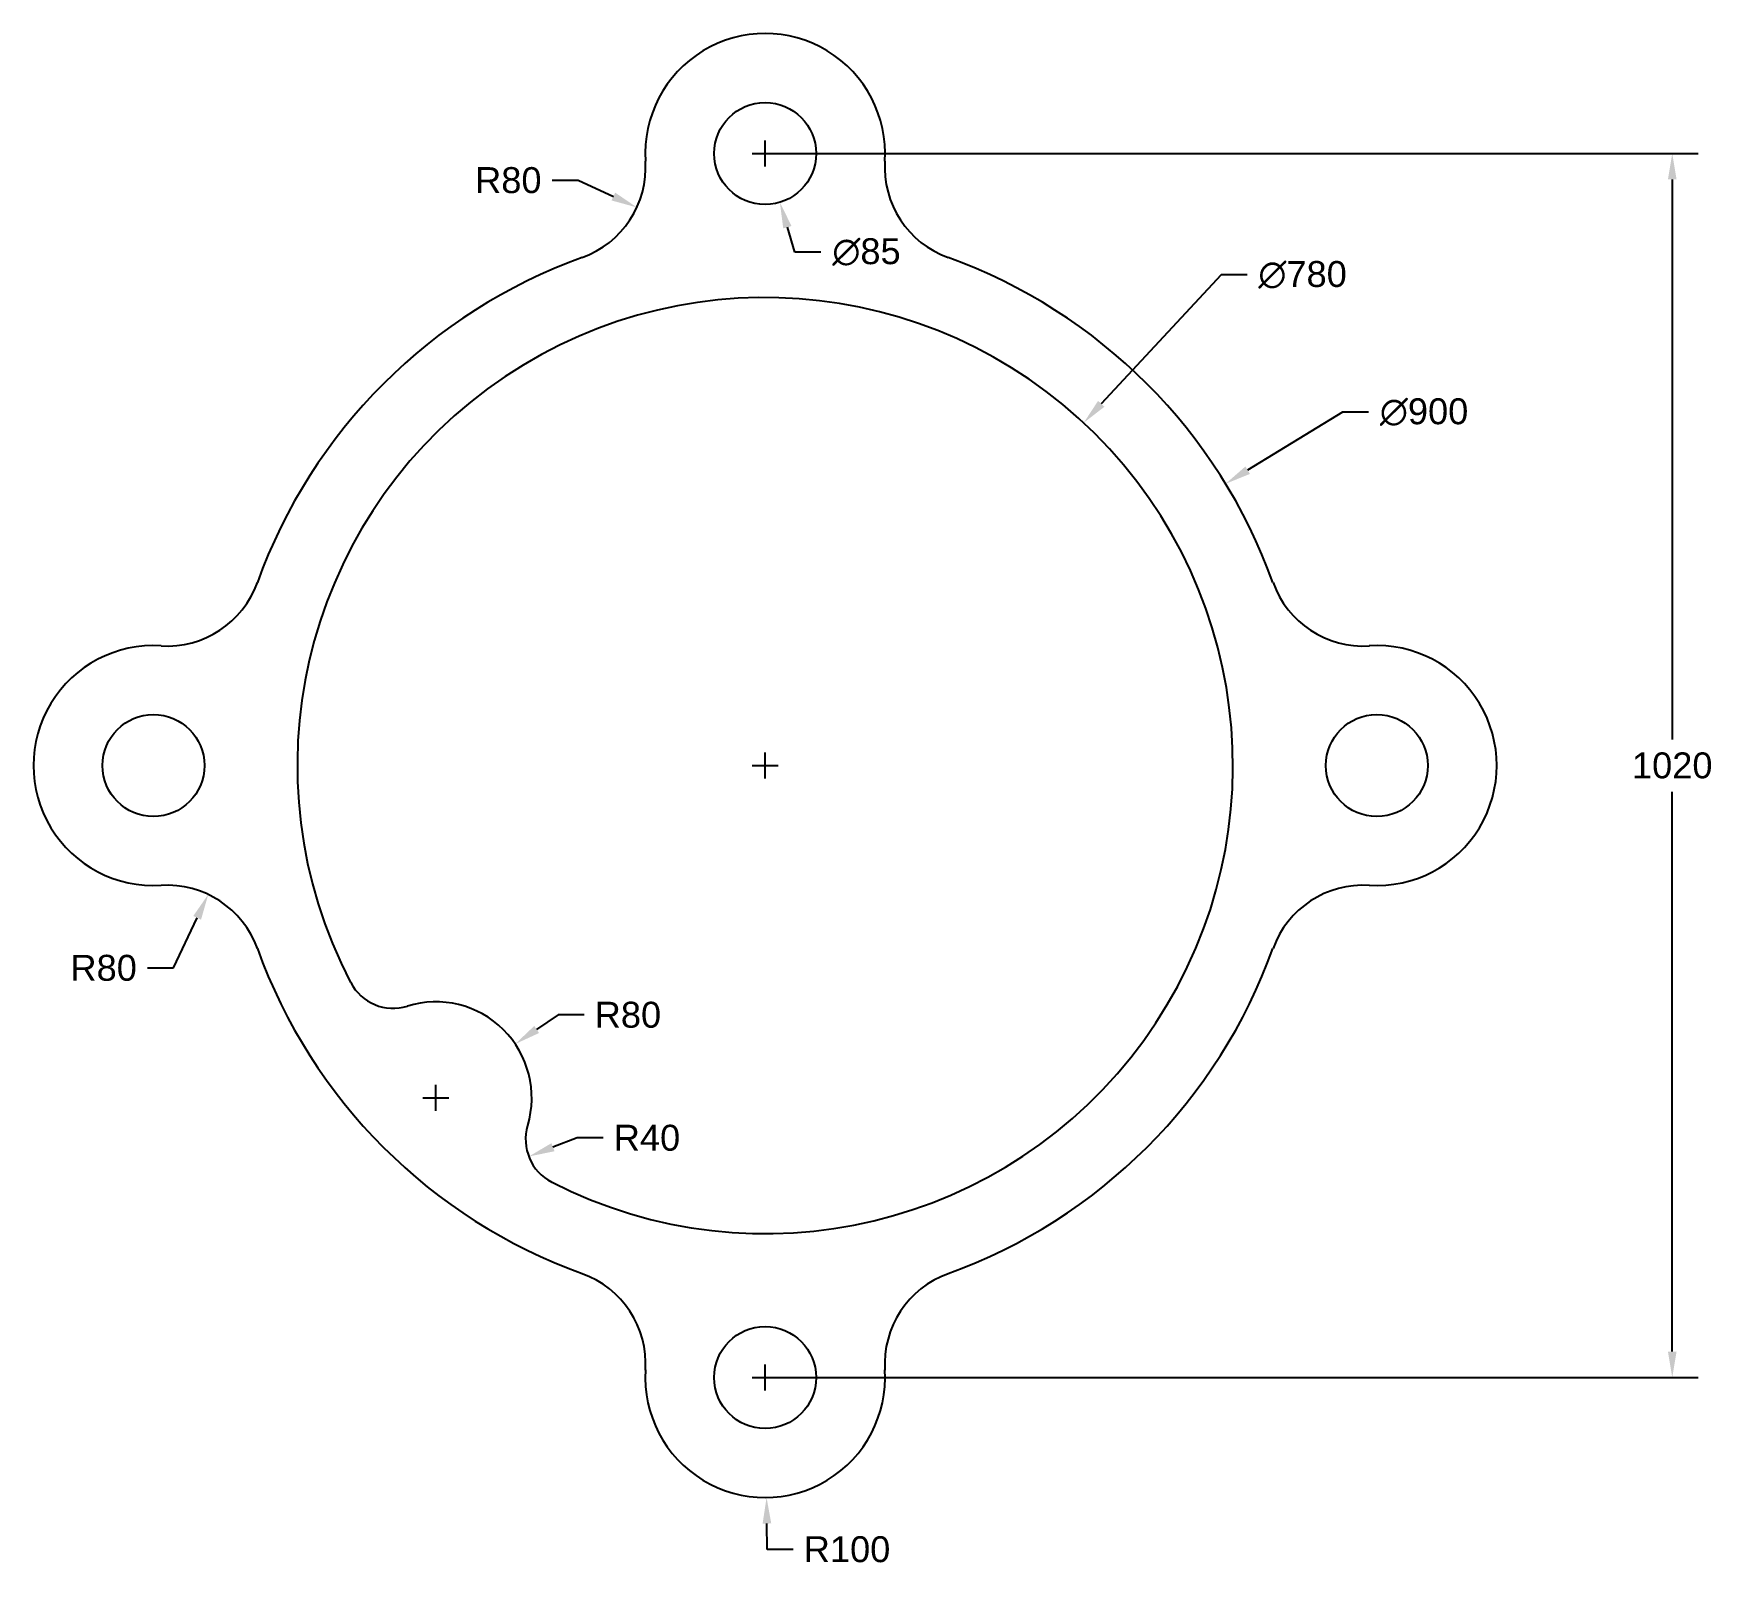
# Model space of a CAD drawing. Header units: millimetres. Extents: x -642 to 10240, y -4341 to 2988.
# Drawn here: x 7039 to 8438, y -1511 to -233 of the extents above; entities that cross this region are included whole.
import ezdxf

# ---------------------------------------------------------------- set-up
doc = ezdxf.new("R2010")
doc.units = ezdxf.units.MM
doc.styles.get("Standard").update_dxf_attribs({"font": 'arial.ttf'})
doc.dimstyles.get("Standard").update_dxf_attribs({"dimscale": 120, "dimtxt": 0.18, "dimasz": 0.18, "dimexe": 0.18, "dimexo": 0.0625, "dimgap": 0.09, "dimtad": 0, "dimtih": 1, "dimtoh": 1, "dimdec": 0, "dimzin": 0, "dimdsep": 46, "dimtxsty": 'Standard', "dimcen": 0.09, "dimadec": 0, "dimazin": 0, "dimtfac": 1, "dimtdec": 0, "dimtofl": 0, "dimtmove": 0, "dimatfit": 3, "dimfxl": 1, "dimtolj": 1, "dimtzin": 0, "dimarcsym": 0})

msp = doc.modelspace()

# ---------------------------------------------------------------- blocks, each defined once
blk = doc.blocks.new('*D124')
at = {"color": 0, "lineweight": -2, "transparency": 16777216}
for p, q in [((8028.9, -434.4), (7929, -541.9)), ((8050.5, -434.4), (8028.9, -434.4)), ((7648.7, -854.1), (7648.7, -832.5)), ((7637.9, -843.3), (7659.5, -843.3))]:
    blk.add_line(p, q, dxfattribs=at)
at = {"color": 0, "transparency": 16777216}
blk.add_solid([(7926.3, -539.4), (7931.6, -544.3), (7914.3, -557.7)], dxfattribs=at)
at = {"layer": 'Defpoints', "color": 0, "transparency": 16777216}
for p in [(7914.3, -557.7), (7383.2, -1129)]:
    blk.add_point(p, dxfattribs=at)
at = {"color": 0, "transparency": 16777216, "insert": (8096.8, -434.4), "char_height": 21.6, "attachment_point": 5}
blk.add_mtext('\\A1;∅780', dxfattribs=at)
blk = doc.blocks.new('*D125')
at = {"color": 0, "lineweight": -2, "transparency": 16777216}
for p, q in [((8130.1, -548.8), (8051, -597.2)), ((8151.7, -548.8), (8130.1, -548.8)), ((7648.7, -854.1), (7648.7, -832.5)), ((7637.9, -843.3), (7659.5, -843.3))]:
    blk.add_line(p, q, dxfattribs=at)
at = {"color": 0, "transparency": 16777216}
blk.add_solid([(8049.1, -594.1), (8052.9, -600.3), (8032.6, -608.5)], dxfattribs=at)
at = {"layer": 'Defpoints', "color": 0, "transparency": 16777216}
for p in [(8032.6, -608.5), (7264.9, -1078.2)]:
    blk.add_point(p, dxfattribs=at)
at = {"color": 0, "transparency": 16777216, "insert": (8198.1, -548.8), "char_height": 21.6, "attachment_point": 5}
blk.add_mtext('\\A1;∅900', dxfattribs=at)
blk = doc.blocks.new('*D126')
at = {"color": 0, "lineweight": -2, "transparency": 16777216}
for p, q in [((7656.2, -333.3), (8426.6, -333.3)), ((8405, -354.9), (8405, -821.5)), ((8405, -1331.7), (8405, -865.2)), ((7656.2, -1353.3), (8426.6, -1353.3))]:
    blk.add_line(p, q, dxfattribs=at)
at = {"color": 0, "transparency": 16777216}
for points in [[(8401.4, -354.9), (8408.6, -354.9), (8405, -333.3)], [(8401.4, -1331.7), (8408.6, -1331.7), (8405, -1353.3)]]:
    blk.add_solid(points, dxfattribs=at)
at = {"layer": 'Defpoints', "color": 0, "transparency": 16777216}
for p in [(7648.7, -333.3), (7648.7, -1353.3), (8405, -1353.3)]:
    blk.add_point(p, dxfattribs=at)
at = {"color": 0, "transparency": 16777216, "insert": (8405, -843.3), "char_height": 21.6, "attachment_point": 5}
blk.add_mtext('\\A1;1020', dxfattribs=at)
blk = doc.blocks.new('*D127')
at = {"color": 0, "lineweight": -2, "transparency": 16777216}
for p, q in [((7155.3, -1012), (7175.1, -970.2)), ((7133.7, -1012), (7155.3, -1012))]:
    blk.add_line(p, q, dxfattribs=at)
at = {"color": 0, "transparency": 16777216}
blk.add_solid([(7171.9, -968.7), (7178.4, -971.7), (7184.4, -950.7)], dxfattribs=at)
at = {"layer": 'Defpoints', "color": 0, "transparency": 16777216}
for p in [(7184.4, -950.7), (7150.1, -1023)]:
    blk.add_point(p, dxfattribs=at)
at = {"color": 0, "transparency": 16777216, "insert": (7097.2, -1012), "char_height": 21.6, "attachment_point": 5}
blk.add_mtext('\\A1;R80', dxfattribs=at)
blk = doc.blocks.new('*D128')
at = {"color": 0, "lineweight": -2, "transparency": 16777216}
for p, q in [((7492, -1153.6), (7471.8, -1161.4)), ((7513.6, -1153.6), (7492, -1153.6))]:
    blk.add_line(p, q, dxfattribs=at)
at = {"color": 0, "transparency": 16777216}
blk.add_solid([(7470.5, -1158), (7473.1, -1164.7), (7451.7, -1169.1)], dxfattribs=at)
at = {"layer": 'Defpoints', "color": 0, "transparency": 16777216}
for p in [(7489, -1154.8), (7451.7, -1169.1)]:
    blk.add_point(p, dxfattribs=at)
at = {"color": 0, "transparency": 16777216, "insert": (7550.2, -1153.6), "char_height": 21.6, "attachment_point": 5}
blk.add_mtext('\\A1;R40', dxfattribs=at)
blk = doc.blocks.new('*D129')
at = {"color": 0, "lineweight": -2, "transparency": 16777216}
for p, q in [((7476.1, -1051.1), (7458.2, -1063.2)), ((7497.7, -1051.1), (7476.1, -1051.1)), ((7374.1, -1131), (7374.1, -1109.4)), ((7363.3, -1120.2), (7384.9, -1120.2))]:
    blk.add_line(p, q, dxfattribs=at)
at = {"color": 0, "transparency": 16777216}
blk.add_solid([(7456.2, -1060.3), (7460.2, -1066.2), (7440.3, -1075.4)], dxfattribs=at)
at = {"layer": 'Defpoints', "color": 0, "transparency": 16777216}
for p in [(7440.3, -1075.4), (7374.1, -1120.2)]:
    blk.add_point(p, dxfattribs=at)
at = {"color": 0, "transparency": 16777216, "insert": (7534.3, -1051.1), "char_height": 21.6, "attachment_point": 5}
blk.add_mtext('\\A1;R80', dxfattribs=at)
blk = doc.blocks.new('*D130')
at = {"color": 0, "lineweight": -2, "transparency": 16777216}
for p, q in [((7648.7, -1364.1), (7648.7, -1342.5)), ((7637.9, -1353.3), (7659.5, -1353.3)), ((7650.5, -1496.5), (7650.2, -1474.9)), ((7672.1, -1496.5), (7650.5, -1496.5))]:
    blk.add_line(p, q, dxfattribs=at)
at = {"color": 0, "transparency": 16777216}
blk.add_solid([(7653.8, -1474.9), (7646.6, -1475), (7649.9, -1453.3)], dxfattribs=at)
at = {"layer": 'Defpoints', "color": 0, "transparency": 16777216}
for p in [(7648.7, -1353.3), (7649.9, -1453.3)]:
    blk.add_point(p, dxfattribs=at)
at = {"color": 0, "transparency": 16777216, "insert": (7717, -1496.5), "char_height": 21.6, "attachment_point": 5}
blk.add_mtext('\\A1;R100', dxfattribs=at)
blk = doc.blocks.new('*D131')
at = {"color": 0, "lineweight": -2, "transparency": 16777216}
for p, q in [((7471.2, -355.6), (7492.8, -355.6)), ((7492.8, -355.6), (7522.2, -369.1))]:
    blk.add_line(p, q, dxfattribs=at)
at = {"color": 0, "transparency": 16777216}
blk.add_solid([(7523.7, -365.9), (7520.6, -372.4), (7541.8, -378.2)], dxfattribs=at)
at = {"layer": 'Defpoints', "color": 0, "transparency": 16777216}
for p in [(7469.1, -344.7), (7541.8, -378.2)]:
    blk.add_point(p, dxfattribs=at)
at = {"color": 0, "transparency": 16777216, "insert": (7434.6, -355.6), "char_height": 21.6, "attachment_point": 5}
blk.add_mtext('\\A1;R80', dxfattribs=at)
blk = doc.blocks.new('*D132')
at = {"color": 0, "lineweight": -2, "transparency": 16777216}
for p, q in [((7637.9, -333.3), (7659.5, -333.3)), ((7648.7, -344.1), (7648.7, -322.5)), ((7673.5, -415.4), (7667.3, -394.7)), ((7695.1, -415.4), (7673.5, -415.4))]:
    blk.add_line(p, q, dxfattribs=at)
at = {"color": 0, "transparency": 16777216}
blk.add_solid([(7670.7, -393.7), (7663.8, -395.7), (7661, -374)], dxfattribs=at)
at = {"layer": 'Defpoints', "color": 0, "transparency": 16777216}
for p in [(7636.5, -292.6), (7661, -374)]:
    blk.add_point(p, dxfattribs=at)
at = {"color": 0, "transparency": 16777216, "insert": (7733.2, -415.4), "char_height": 21.6, "attachment_point": 5}
blk.add_mtext('\\A1;∅85', dxfattribs=at)

# ---------------------------------------------------------------- dimensions: what is measured, and where the dimension line sits
dim = msp.add_diameter_dim_2p(p1=(7636.5, -292.6), p2=(7661, -374), dimstyle='Standard')
dim.commit()
dim.dimension.update_dxf_attribs({"geometry": '*D132', "text_midpoint": (7733.2, -415.4)})
dim = msp.add_linear_dim(base=(8405, -1353.3), p1=(7648.7, -333.3), p2=(7648.7, -1353.3), angle=90, dimstyle='Standard')
dim.commit()
dim.dimension.update_dxf_attribs({"geometry": '*D126', "text_midpoint": (8405, -843.3)})
for center, mpoint, picture, middle in [((7469.1, -344.7), (7541.8, -378.2), '*D131', (7434.6, -355.6)), ((7150.1, -1023), (7184.4, -950.7), '*D127', (7097.2, -1012)), ((7489, -1154.8), (7451.7, -1169.1), '*D128', (7550.2, -1153.6))]:
    dim = msp.add_radius_dim(center=center, mpoint=mpoint, dimstyle='Standard')
    dim.commit()
    dim.dimension.update_dxf_attribs({"geometry": picture, "text_midpoint": middle, "dimtype": 164})
for p1, p2, picture, middle in [((7383.2, -1129), (7914.3, -557.7), '*D124', (8096.8, -434.4)), ((7264.9, -1078.2), (8032.6, -608.5), '*D125', (8198.1, -548.8))]:
    dim = msp.add_diameter_dim_2p(p1=p1, p2=p2, dimstyle='Standard')
    dim.commit()
    dim.dimension.update_dxf_attribs({"geometry": picture, "text_midpoint": middle, "dimtype": 163})
for center, mpoint, picture, middle in [((7374.1, -1120.2), (7440.3, -1075.4), '*D129', (7534.3, -1051.1)), ((7648.7, -1353.3), (7649.9, -1453.3), '*D130', (7717, -1496.5))]:
    dim = msp.add_radius_dim(center=center, mpoint=mpoint, dimstyle='Standard')
    dim.commit()
    dim.dimension.update_dxf_attribs({"geometry": picture, "text_midpoint": middle})

# ---------------------------------------------------------------- linework, layer by layer
for centre in [(7648.7, -333.3), (7138.7, -843.3), (8158.7, -843.3), (7648.7, -1353.3)]:
    msp.add_circle(centre, 42.5)
for centre, radius, start, end in [((7648.7, -333.3), 100, 356.3776, 183.6224), ((7469.1, -344.7), 80, 289.8126, 3.6224), ((7828.4, -344.7), 80, 176.3776, 250.1874), ((7648.7, -843.3), 450, 109.8126, 160.1874), ((7648.7, -843.3), 450, 19.8126, 70.1874), ((7648.7, -843.3), 390, 242.8435, 207.6143), ((7150.1, -663.7), 80, 266.3776, 340.1874), ((8147.4, -663.7), 80, 199.8126, 273.6224), ((7138.7, -843.3), 100, 86.3776, 273.6224), ((8158.7, -843.3), 100, 266.3776, 93.6224), ((7150.1, -1023), 80, 19.8126, 93.6224), ((7648.7, -843.3), 510, 191.2525, 191.2682), ((8147.4, -1023), 80, 86.3776, 160.1874), ((7648.7, -843.3), 450, 199.8126, 250.1874), ((7648.7, -843.3), 450, 289.8126, 340.1874), ((7338.6, -1005.6), 40, 207.6143, 287.1891), ((7374.1, -1120.2), 80, 343.2688, 107.1891), ((7489, -1154.8), 40, 163.2688, 242.8435), ((7469.1, -1342), 80, 356.3776, 70.1874), ((7828.4, -1342), 80, 109.8126, 183.6224), ((7648.7, -1353.3), 100, 176.3776, 3.6224)]:
    msp.add_arc(centre, radius, start, end)

msp.set_redraw_order([(e.dxf.handle, doc.entitydb.next_handle()) for e in msp.query("TEXT MTEXT ATTDEF DIMENSION ARC_DIMENSION")])  # texts and dimensions are drawn at this point

doc.saveas('drawing.dxf')
